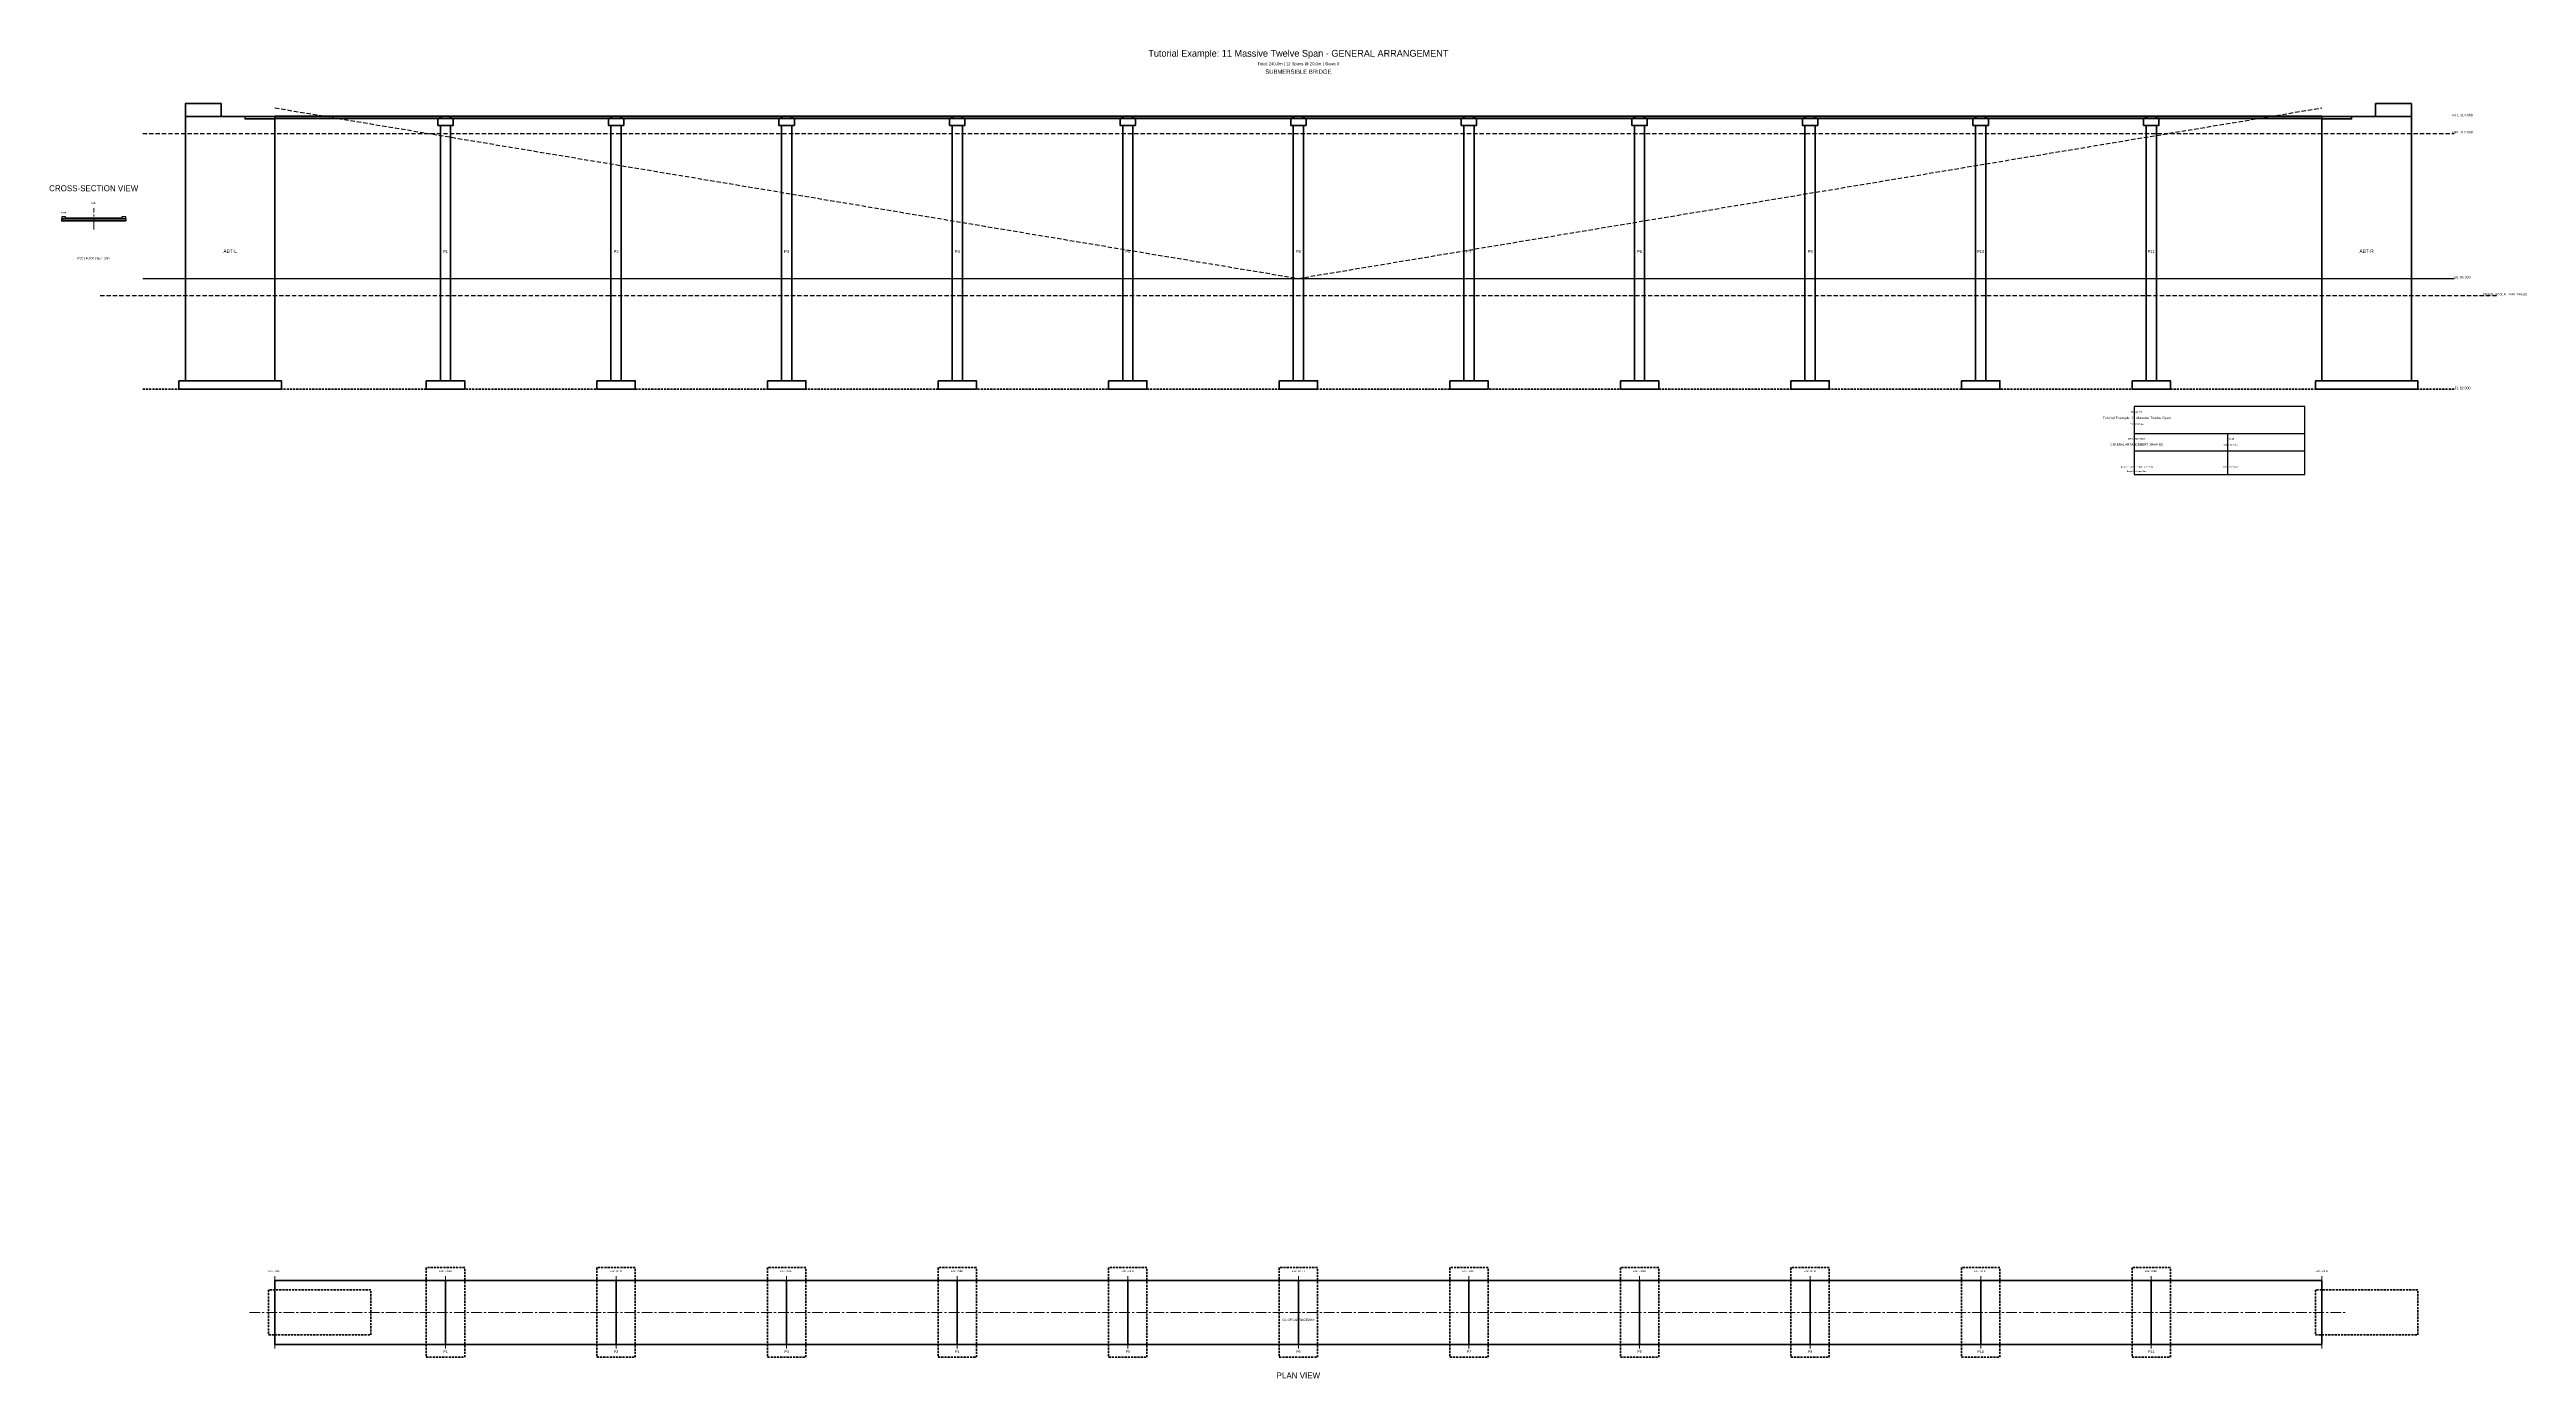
# Model space of a CAD drawing. Header units: metres. Extents: x -26 to 264, y -14 to 142.
import ezdxf
from ezdxf.enums import TextEntityAlignment as Align

# ---------------------------------------------------------------- set-up
doc = ezdxf.new("R2010")
doc.units = ezdxf.units.M
for name, pattern in [('CENTER', [2, 1.25, -0.25, 0.25, -0.25]), ('DASHED', [0.75, 0.5, -0.25]), ('HIDDEN', [0.375, 0.25, -0.125])]:
    doc.linetypes.add(name, pattern=pattern)
for name, color, linetype, lineweight in [('A-DIM', 1, 'CONTINUOUS', 18), ('A-GRID', 8, 'CENTER', 15), ('A-TEXT', 7, 'CONTINUOUS', 18), ('A-TITLE', 7, 'CONTINUOUS', 25), ('G-BED', 32, 'CONTINUOUS', 25), ('G-HFL', 150, 'DASHED', 25), ('G-NGL', 30, 'DASHED', 25), ('H-CONC', 253, 'CONTINUOUS', 15), ('S-ABUT', 5, 'CONTINUOUS', 50), ('S-BEARING', 6, 'CONTINUOUS', 30), ('S-DECK', 4, 'CONTINUOUS', 50), ('S-FNDTN', 2, 'HIDDEN', 35), ('S-KERB', 8, 'CONTINUOUS', 25), ('S-PIER', 3, 'CONTINUOUS', 50), ('S-PIERCAP', 3, 'CONTINUOUS', 40), ('X-REBAR', 1, 'CONTINUOUS', 18)]:
    doc.layers.add(name, color=color, linetype=linetype, lineweight=lineweight)

msp = doc.modelspace()

# ---------------------------------------------------------------- hatches: boundary and pattern name
at = {"layer": 'H-CONC'}
h = msp.add_hatch(dxfattribs=at)
h.set_pattern_fill('ANSI31', color=256, scale=0.05, style=0)
h.set_pattern_definition([])
h.paths.add_polyline_path([(0, 134), (240, 134), (240, 133.75), (0, 133.75)])
h = msp.add_hatch(dxfattribs=at)
h.set_pattern_fill('ANSI31', color=256, scale=0.04, style=0)
h.set_pattern_definition([])
h.paths.add_polyline_path([(19.4, 132.95), (20.6, 132.95), (20.6, 103), (19.4, 103)])
h = msp.add_hatch(dxfattribs=at)
h.set_pattern_fill('ANSI31', color=256, scale=0.04, style=0)
h.set_pattern_definition([])
h.paths.add_polyline_path([(39.4, 132.95), (40.6, 132.95), (40.6, 103), (39.4, 103)])
h = msp.add_hatch(dxfattribs=at)
h.set_pattern_fill('ANSI31', color=256, scale=0.04, style=0)
h.set_pattern_definition([])
h.paths.add_polyline_path([(59.4, 132.95), (60.6, 132.95), (60.6, 103), (59.4, 103)])
h = msp.add_hatch(dxfattribs=at)
h.set_pattern_fill('ANSI31', color=256, scale=0.04, style=0)
h.set_pattern_definition([])
h.paths.add_polyline_path([(79.4, 132.95), (80.6, 132.95), (80.6, 103), (79.4, 103)])
h = msp.add_hatch(dxfattribs=at)
h.set_pattern_fill('ANSI31', color=256, scale=0.04, style=0)
h.set_pattern_definition([])
h.paths.add_polyline_path([(99.4, 132.95), (100.6, 132.95), (100.6, 103), (99.4, 103)])
h = msp.add_hatch(dxfattribs=at)
h.set_pattern_fill('ANSI31', color=256, scale=0.04, style=0)
h.set_pattern_definition([])
h.paths.add_polyline_path([(119.4, 132.95), (120.6, 132.95), (120.6, 103), (119.4, 103)])
h = msp.add_hatch(dxfattribs=at)
h.set_pattern_fill('ANSI31', color=256, scale=0.04, style=0)
h.set_pattern_definition([])
h.paths.add_polyline_path([(139.4, 132.95), (140.6, 132.95), (140.6, 103), (139.4, 103)])
h = msp.add_hatch(dxfattribs=at)
h.set_pattern_fill('ANSI31', color=256, scale=0.04, style=0)
h.set_pattern_definition([])
h.paths.add_polyline_path([(159.4, 132.95), (160.6, 132.95), (160.6, 103), (159.4, 103)])
h = msp.add_hatch(dxfattribs=at)
h.set_pattern_fill('ANSI31', color=256, scale=0.04, style=0)
h.set_pattern_definition([])
h.paths.add_polyline_path([(179.4, 132.95), (180.6, 132.95), (180.6, 103), (179.4, 103)])
h = msp.add_hatch(dxfattribs=at)
h.set_pattern_fill('ANSI31', color=256, scale=0.04, style=0)
h.set_pattern_definition([])
h.paths.add_polyline_path([(199.4, 132.95), (200.6, 132.95), (200.6, 103), (199.4, 103)])
h = msp.add_hatch(dxfattribs=at)
h.set_pattern_fill('ANSI31', color=256, scale=0.04, style=0)
h.set_pattern_definition([])
h.paths.add_polyline_path([(219.4, 132.95), (220.6, 132.95), (220.6, 103), (219.4, 103)])
h = msp.add_hatch(dxfattribs=at)
h.set_pattern_fill('ANSI31', color=256, scale=0.03, style=0)
h.set_pattern_definition([])
h.paths.add_polyline_path([(-25, 122), (-17.5, 122), (-17.5, 121.75), (-25, 121.75)])
h = msp.add_hatch(dxfattribs=at)
h.set_pattern_fill('ANSI32', color=256, scale=0.08, style=0)
h.set_pattern_definition([])
h.paths.add_polyline_path([(-11.25, 103), (0.75, 103), (0.75, 102), (-11.25, 102)])
h = msp.add_hatch(dxfattribs=at)
h.set_pattern_fill('ANSI32', color=256, scale=0.08, style=0)
h.set_pattern_definition([])
h.paths.add_polyline_path([(239.25, 103), (251.25, 103), (251.25, 102), (239.25, 102)])

# ---------------------------------------------------------------- linework, layer by layer
at = {"layer": 'A-DIM', "linetype": 'CONTINUOUS'}
for p, q in [((0, -10.5), (0, -2)), ((20, -10.5), (20, -2)), ((40, -10.5), (40, -2)), ((60, -10.5), (60, -2)), ((80, -10.5), (80, -2)), ((100, -10.5), (100, -2)), ((120, -10.5), (120, -2)), ((140, -10.5), (140, -2)), ((160, -10.5), (160, -2)), ((180, -10.5), (180, -2)), ((200, -10.5), (200, -2)), ((220, -10.5), (220, -2)), ((240, -10.5), (240, -2))]:
    msp.add_line(p, q, dxfattribs=at)
at = {"layer": 'A-GRID', "linetype": 'CENTER'}
for p, q in [((-21.25, 120.75), (-21.25, 123.225)), ((-3, -6.25), (243, -6.25))]:
    msp.add_line(p, q, dxfattribs=at)
at = {"layer": 'A-TITLE', "linetype": 'CONTINUOUS'}
for p, q in [((218, 96.8), (238, 96.8)), ((229, 92), (229, 96.8)), ((218, 94.8), (238, 94.8))]:
    msp.add_line(p, q, dxfattribs=at)
msp.add_lwpolyline([(218, 92), (238, 92), (238, 100), (218, 100)], close=True, dxfattribs=at)
at = {"layer": 'G-BED', "linetype": 'CONTINUOUS'}
msp.add_line((-15.5, 115), (255.5, 115), dxfattribs=at)
at = {"layer": 'G-BED', "linetype": 'DASHED'}
msp.add_line((-20.5, 113), (260.5, 113), dxfattribs=at)
at = {"layer": 'G-HFL', "linetype": 'DASHED'}
msp.add_line((-15.5, 132), (255.5, 132), dxfattribs=at)
at = {"layer": 'G-NGL', "linetype": 'DASHED'}
msp.add_lwpolyline([(0, 135), (120, 115), (240, 135)], dxfattribs=at)
at = {"layer": 'S-ABUT', "linetype": 'CONTINUOUS'}
for p, q in [((0, -10), (0, -2.5)), ((240, -10), (240, -2.5))]:
    msp.add_line(p, q, dxfattribs=at)
for points in [[(-10.5, 134), (-6.3, 134), (-6.3, 135.5), (-10.5, 135.5)], [(-10.5, 134), (0, 134), (0, 103), (-10.5, 103)], [(240, 134), (250.5, 134), (250.5, 103), (240, 103)], [(246.3, 134), (250.5, 134), (250.5, 135.5), (246.3, 135.5)]]:
    msp.add_lwpolyline(points, close=True, dxfattribs=at)
at = {"layer": 'S-BEARING', "linetype": 'CONTINUOUS'}
for points in [[(-0.4, 133.75), (-0.1, 133.75), (-0.1, 133.7), (-0.4, 133.7)], [(19.25, 133.75), (19.55, 133.75), (19.55, 133.8), (19.25, 133.8)], [(20.45, 133.75), (20.75, 133.75), (20.75, 133.8), (20.45, 133.8)], [(39.25, 133.75), (39.55, 133.75), (39.55, 133.8), (39.25, 133.8)], [(40.45, 133.75), (40.75, 133.75), (40.75, 133.8), (40.45, 133.8)], [(59.25, 133.75), (59.55, 133.75), (59.55, 133.8), (59.25, 133.8)], [(60.45, 133.75), (60.75, 133.75), (60.75, 133.8), (60.45, 133.8)], [(79.25, 133.75), (79.55, 133.75), (79.55, 133.8), (79.25, 133.8)], [(80.45, 133.75), (80.75, 133.75), (80.75, 133.8), (80.45, 133.8)], [(99.25, 133.75), (99.55, 133.75), (99.55, 133.8), (99.25, 133.8)], [(100.45, 133.75), (100.75, 133.75), (100.75, 133.8), (100.45, 133.8)], [(119.25, 133.75), (119.55, 133.75), (119.55, 133.8), (119.25, 133.8)], [(120.45, 133.75), (120.75, 133.75), (120.75, 133.8), (120.45, 133.8)], [(139.25, 133.75), (139.55, 133.75), (139.55, 133.8), (139.25, 133.8)], [(140.45, 133.75), (140.75, 133.75), (140.75, 133.8), (140.45, 133.8)], [(159.25, 133.75), (159.55, 133.75), (159.55, 133.8), (159.25, 133.8)], [(160.45, 133.75), (160.75, 133.75), (160.75, 133.8), (160.45, 133.8)], [(179.25, 133.75), (179.55, 133.75), (179.55, 133.8), (179.25, 133.8)], [(180.45, 133.75), (180.75, 133.75), (180.75, 133.8), (180.45, 133.8)], [(199.25, 133.75), (199.55, 133.75), (199.55, 133.8), (199.25, 133.8)], [(200.45, 133.75), (200.75, 133.75), (200.75, 133.8), (200.45, 133.8)], [(219.25, 133.75), (219.55, 133.75), (219.55, 133.8), (219.25, 133.8)], [(220.45, 133.75), (220.75, 133.75), (220.75, 133.8), (220.45, 133.8)], [(240.1, 133.75), (240.4, 133.75), (240.4, 133.7), (240.1, 133.7)]]:
    msp.add_lwpolyline(points, close=True, dxfattribs=at)
at = {"layer": 'S-DECK', "linetype": 'CONTINUOUS'}
msp.add_line((0, 134), (240, 134), dxfattribs=at)
for points in [[(-3.5, 134), (0, 134), (0, 133.7), (-3.5, 133.7)], [(0, 134), (240, 134), (240, 133.75), (0, 133.75)], [(240, 134), (243.5, 134), (243.5, 133.7), (240, 133.7)], [(-25, 122), (-17.5, 122), (-17.5, 121.75), (-25, 121.75)], [(0, -10), (240, -10), (240, -2.5), (0, -2.5)]]:
    msp.add_lwpolyline(points, close=True, dxfattribs=at)
at = {"layer": 'S-FNDTN', "linetype": 'HIDDEN'}
msp.add_line((-15.5, 102), (255.5, 102), dxfattribs=at)
at = {"layer": 'S-FNDTN', "linetype": 'CONTINUOUS'}
for points in [[(-11.25, 103), (0.75, 103), (0.75, 102), (-11.25, 102)], [(17.75, 103), (22.25, 103), (22.25, 102), (17.75, 102)], [(37.75, 103), (42.25, 103), (42.25, 102), (37.75, 102)], [(57.75, 103), (62.25, 103), (62.25, 102), (57.75, 102)], [(77.75, 103), (82.25, 103), (82.25, 102), (77.75, 102)], [(97.75, 103), (102.25, 103), (102.25, 102), (97.75, 102)], [(117.75, 103), (122.25, 103), (122.25, 102), (117.75, 102)], [(137.75, 103), (142.25, 103), (142.25, 102), (137.75, 102)], [(157.75, 103), (162.25, 103), (162.25, 102), (157.75, 102)], [(177.75, 103), (182.25, 103), (182.25, 102), (177.75, 102)], [(197.75, 103), (202.25, 103), (202.25, 102), (197.75, 102)], [(217.75, 103), (222.25, 103), (222.25, 102), (217.75, 102)], [(239.25, 103), (251.25, 103), (251.25, 102), (239.25, 102)]]:
    msp.add_lwpolyline(points, close=True, dxfattribs=at)
at = {"layer": 'S-FNDTN', "linetype": 'HIDDEN'}
for points in [[(17.75, -11.5), (22.25, -11.5), (22.25, -1), (17.75, -1)], [(37.75, -11.5), (42.25, -11.5), (42.25, -1), (37.75, -1)], [(57.75, -11.5), (62.25, -11.5), (62.25, -1), (57.75, -1)], [(77.75, -11.5), (82.25, -11.5), (82.25, -1), (77.75, -1)], [(97.75, -11.5), (102.25, -11.5), (102.25, -1), (97.75, -1)], [(117.75, -11.5), (122.25, -11.5), (122.25, -1), (117.75, -1)], [(137.75, -11.5), (142.25, -11.5), (142.25, -1), (137.75, -1)], [(157.75, -11.5), (162.25, -11.5), (162.25, -1), (157.75, -1)], [(177.75, -11.5), (182.25, -11.5), (182.25, -1), (177.75, -1)], [(197.75, -11.5), (202.25, -11.5), (202.25, -1), (197.75, -1)], [(217.75, -11.5), (222.25, -11.5), (222.25, -1), (217.75, -1)], [(-0.75, -8.875), (11.25, -8.875), (11.25, -3.625), (-0.75, -3.625)], [(239.25, -8.875), (251.25, -8.875), (251.25, -3.625), (239.25, -3.625)]]:
    msp.add_lwpolyline(points, close=True, dxfattribs=at)
at = {"layer": 'S-KERB', "linetype": 'CONTINUOUS'}
for points in [[(0, 134.075), (240, 134.075), (240, 134), (0, 134)], [(-25, 122), (-24.55, 122), (-24.55, 122.225), (-25, 122.225)], [(-24.55, 122), (-17.95, 122), (-17.95, 122.075), (-24.55, 122.075)], [(-17.95, 122), (-17.5, 122), (-17.5, 122.225), (-17.95, 122.225)]]:
    msp.add_lwpolyline(points, close=True, dxfattribs=at)
at = {"layer": 'S-PIER', "linetype": 'CONTINUOUS'}
for p, q in [((20, -10), (20, -2.5)), ((40, -10), (40, -2.5)), ((60, -10), (60, -2.5)), ((80, -10), (80, -2.5)), ((100, -10), (100, -2.5)), ((120, -10), (120, -2.5)), ((140, -10), (140, -2.5)), ((160, -10), (160, -2.5)), ((180, -10), (180, -2.5)), ((200, -10), (200, -2.5)), ((220, -10), (220, -2.5))]:
    msp.add_line(p, q, dxfattribs=at)
for points in [[(19.4, 132.95), (20.6, 132.95), (20.6, 103), (19.4, 103)], [(39.4, 132.95), (40.6, 132.95), (40.6, 103), (39.4, 103)], [(59.4, 132.95), (60.6, 132.95), (60.6, 103), (59.4, 103)], [(79.4, 132.95), (80.6, 132.95), (80.6, 103), (79.4, 103)], [(99.4, 132.95), (100.6, 132.95), (100.6, 103), (99.4, 103)], [(119.4, 132.95), (120.6, 132.95), (120.6, 103), (119.4, 103)], [(139.4, 132.95), (140.6, 132.95), (140.6, 103), (139.4, 103)], [(159.4, 132.95), (160.6, 132.95), (160.6, 103), (159.4, 103)], [(179.4, 132.95), (180.6, 132.95), (180.6, 103), (179.4, 103)], [(199.4, 132.95), (200.6, 132.95), (200.6, 103), (199.4, 103)], [(219.4, 132.95), (220.6, 132.95), (220.6, 103), (219.4, 103)]]:
    msp.add_lwpolyline(points, close=True, dxfattribs=at)
at = {"layer": 'S-PIERCAP', "linetype": 'CONTINUOUS'}
for points in [[(19.1, 133.75), (20.9, 133.75), (20.9, 132.95), (19.1, 132.95)], [(39.1, 133.75), (40.9, 133.75), (40.9, 132.95), (39.1, 132.95)], [(59.1, 133.75), (60.9, 133.75), (60.9, 132.95), (59.1, 132.95)], [(79.1, 133.75), (80.9, 133.75), (80.9, 132.95), (79.1, 132.95)], [(99.1, 133.75), (100.9, 133.75), (100.9, 132.95), (99.1, 132.95)], [(119.1, 133.75), (120.9, 133.75), (120.9, 132.95), (119.1, 132.95)], [(139.1, 133.75), (140.9, 133.75), (140.9, 132.95), (139.1, 132.95)], [(159.1, 133.75), (160.9, 133.75), (160.9, 132.95), (159.1, 132.95)], [(179.1, 133.75), (180.9, 133.75), (180.9, 132.95), (179.1, 132.95)], [(199.1, 133.75), (200.9, 133.75), (200.9, 132.95), (199.1, 132.95)], [(219.1, 133.75), (220.9, 133.75), (220.9, 132.95), (219.1, 132.95)]]:
    msp.add_lwpolyline(points, close=True, dxfattribs=at)
at = {"layer": 'X-REBAR'}
for centre, radius in [((-24.925, 121.79), 0.01), ((-24.9, 121.96), 0.008), ((-24.775, 121.79), 0.01), ((-24.7, 121.96), 0.008), ((-24.625, 121.79), 0.01), ((-24.5, 121.96), 0.008), ((-24.475, 121.79), 0.01), ((-24.325, 121.79), 0.01), ((-24.3, 121.96), 0.008), ((-24.175, 121.79), 0.01), ((-24.1, 121.96), 0.008), ((-24.025, 121.79), 0.01), ((-23.9, 121.96), 0.008), ((-23.875, 121.79), 0.01), ((-23.725, 121.79), 0.01), ((-23.7, 121.96), 0.008), ((-23.575, 121.79), 0.01), ((-23.5, 121.96), 0.008), ((-23.425, 121.79), 0.01), ((-23.3, 121.96), 0.008), ((-23.275, 121.79), 0.01), ((-23.125, 121.79), 0.01), ((-23.1, 121.96), 0.008), ((-22.975, 121.79), 0.01), ((-22.9, 121.96), 0.008), ((-22.825, 121.79), 0.01), ((-22.7, 121.96), 0.008), ((-22.675, 121.79), 0.01), ((-22.525, 121.79), 0.01), ((-22.5, 121.96), 0.008), ((-22.375, 121.79), 0.01), ((-22.3, 121.96), 0.008), ((-22.225, 121.79), 0.01), ((-22.1, 121.96), 0.008), ((-22.075, 121.79), 0.01), ((-21.925, 121.79), 0.01), ((-21.9, 121.96), 0.008), ((-21.775, 121.79), 0.01), ((-21.7, 121.96), 0.008), ((-21.625, 121.79), 0.01), ((-21.5, 121.96), 0.008), ((-21.475, 121.79), 0.01), ((-21.325, 121.79), 0.01), ((-21.3, 121.96), 0.008), ((-21.175, 121.79), 0.01), ((-21.1, 121.96), 0.008), ((-21.025, 121.79), 0.01), ((-20.9, 121.96), 0.008), ((-20.875, 121.79), 0.01), ((-20.725, 121.79), 0.01), ((-20.7, 121.96), 0.008), ((-20.575, 121.79), 0.01), ((-20.5, 121.96), 0.008), ((-20.425, 121.79), 0.01), ((-20.3, 121.96), 0.008), ((-20.275, 121.79), 0.01), ((-20.125, 121.79), 0.01), ((-20.1, 121.96), 0.008), ((-19.975, 121.79), 0.01), ((-19.9, 121.96), 0.008), ((-19.825, 121.79), 0.01), ((-19.7, 121.96), 0.008), ((-19.675, 121.79), 0.01), ((-19.525, 121.79), 0.01), ((-19.5, 121.96), 0.008), ((-19.375, 121.79), 0.01), ((-19.3, 121.96), 0.008), ((-19.225, 121.79), 0.01), ((-19.1, 121.96), 0.008), ((-19.075, 121.79), 0.01), ((-18.925, 121.79), 0.01), ((-18.9, 121.96), 0.008), ((-18.775, 121.79), 0.01), ((-18.7, 121.96), 0.008), ((-18.625, 121.79), 0.01), ((-18.5, 121.96), 0.008), ((-18.475, 121.79), 0.01), ((-18.325, 121.79), 0.01), ((-18.3, 121.96), 0.008), ((-18.175, 121.79), 0.01), ((-18.1, 121.96), 0.008), ((-18.025, 121.79), 0.01), ((-17.9, 121.96), 0.008), ((-17.875, 121.79), 0.01), ((-17.725, 121.79), 0.01), ((-17.7, 121.96), 0.008), ((-17.575, 121.79), 0.01)]:
    msp.add_circle(centre, radius, dxfattribs=at)

# ---------------------------------------------------------------- texts
at = {"layer": 'A-DIM'}
for p in [(0, -1.5), (20, -1.5), (40, -1.5), (60, -1.5), (80, -1.5), (100, -1.5), (120, -1.5), (140, -1.5), (160, -1.5), (180, -1.5), (200, -1.5), (220, -1.5), (240, -1.5)]:
    msp.add_text('EXP. JOINT', height=0.2, dxfattribs=at).set_placement(p, align=Align.CENTER)
at = {"layer": 'A-GRID'}
for s, p in [('C/L', (-21.25, 123.725)), ('C/L OF CARRIAGEWAY', (120, -7.25))]:
    msp.add_text(s, height=0.25, dxfattribs=at).set_placement(p, align=Align.CENTER)
at = {"layer": 'A-TEXT'}
for s, height, p in [('Tutorial Example: 11 Massive Twelve Span - GENERAL ARRANGEMENT', 0.8, (120, 141)), ('Total: 240.0m | 12 Spans @ 20.0m | Skew: 0', 0.35, (120, 140)), ('SUBMERSIBLE BRIDGE', 0.5, (120, 139)), ('RTL 114.000', 0.3, (256.5, 134)), ('CROSS-SECTION VIEW', 0.7, (-21.25, 125.225)), ('KERB', 0.15, (-24.775, 122.625)), ('DECK SLAB', 0.2, (-21.25, 121.875)), ('M30 | Fe500 | Span 20m', 0.25, (-21.25, 117.25)), ('ABT-L', 0.4, (-5.25, 118)), ('P1', 0.35, (20, 117.975)), ('P2', 0.35, (40, 117.975)), ('P3', 0.35, (60, 117.975)), ('P4', 0.35, (80, 117.975)), ('P5', 0.35, (100, 117.975)), ('P6', 0.35, (120, 117.975)), ('P7', 0.35, (140, 117.975)), ('P8', 0.35, (160, 117.975)), ('P9', 0.35, (180, 117.975)), ('P10', 0.35, (200, 117.975)), ('P11', 0.35, (220, 117.975)), ('ABT-R', 0.4, (245.25, 118)), ('FL 82.000', 0.3, (256.5, 102)), ('P1', 0.3, (20, -11)), ('P2', 0.3, (40, -11)), ('P3', 0.3, (60, -11)), ('P4', 0.3, (80, -11)), ('P5', 0.3, (100, -11)), ('P6', 0.3, (120, -11)), ('P7', 0.3, (140, -11)), ('P8', 0.3, (160, -11)), ('P9', 0.3, (180, -11)), ('P10', 0.3, (200, -11)), ('P11', 0.3, (220, -11)), ('PLAN VIEW', 0.7, (120, -14))]:
    msp.add_text(s, height=height, dxfattribs=at).set_placement(p, align=Align.CENTER)
at = {"layer": 'A-TITLE'}
for s, height, p in [('Tutorial Example: 11 Massive Twelve Span', 0.3, (218.3, 98.5)), ('PROJECT:', 0.2, (218.3, 99.2)), ('DRAWING TITLE:', 0.18, (218.3, 96.1)), ('Tutorial Data', 0.2, (218.3, 97.8)), ('SCALE', 0.18, (229.3, 96.1)), ('GENERAL ARRANGEMENT DRAWING', 0.25, (218.3, 95.4)), ('IRC:6-2016 / IRC:112-2015 / IS:456-2000', 0.15, (218.3, 92.8)), ('DATE: 2026-08-15', 0.15, (229.3, 92.8)), ('1:100 (on A1)', 0.2, (229.3, 95.4)), ('Bridge Slab Design Suite', 0.15, (218.3, 92.3))]:
    msp.add_text(s, height=height, dxfattribs=at).set_placement(p, align=Align.CENTER)
at = {"layer": 'G-BED'}
for s, height, p in [('BL 95.000', 0.3, (256.5, 115)), ('DESIGN SCOUR LEVEL 240.000', 0.25, (261.5, 113))]:
    msp.add_text(s, height=height, dxfattribs=at).set_placement(p, align=Align.CENTER)
at = {"layer": 'G-HFL'}
msp.add_text('HFL 112.000', height=0.3, dxfattribs=at).set_placement((256.5, 132), align=Align.CENTER)

doc.saveas('drawing.dxf')
